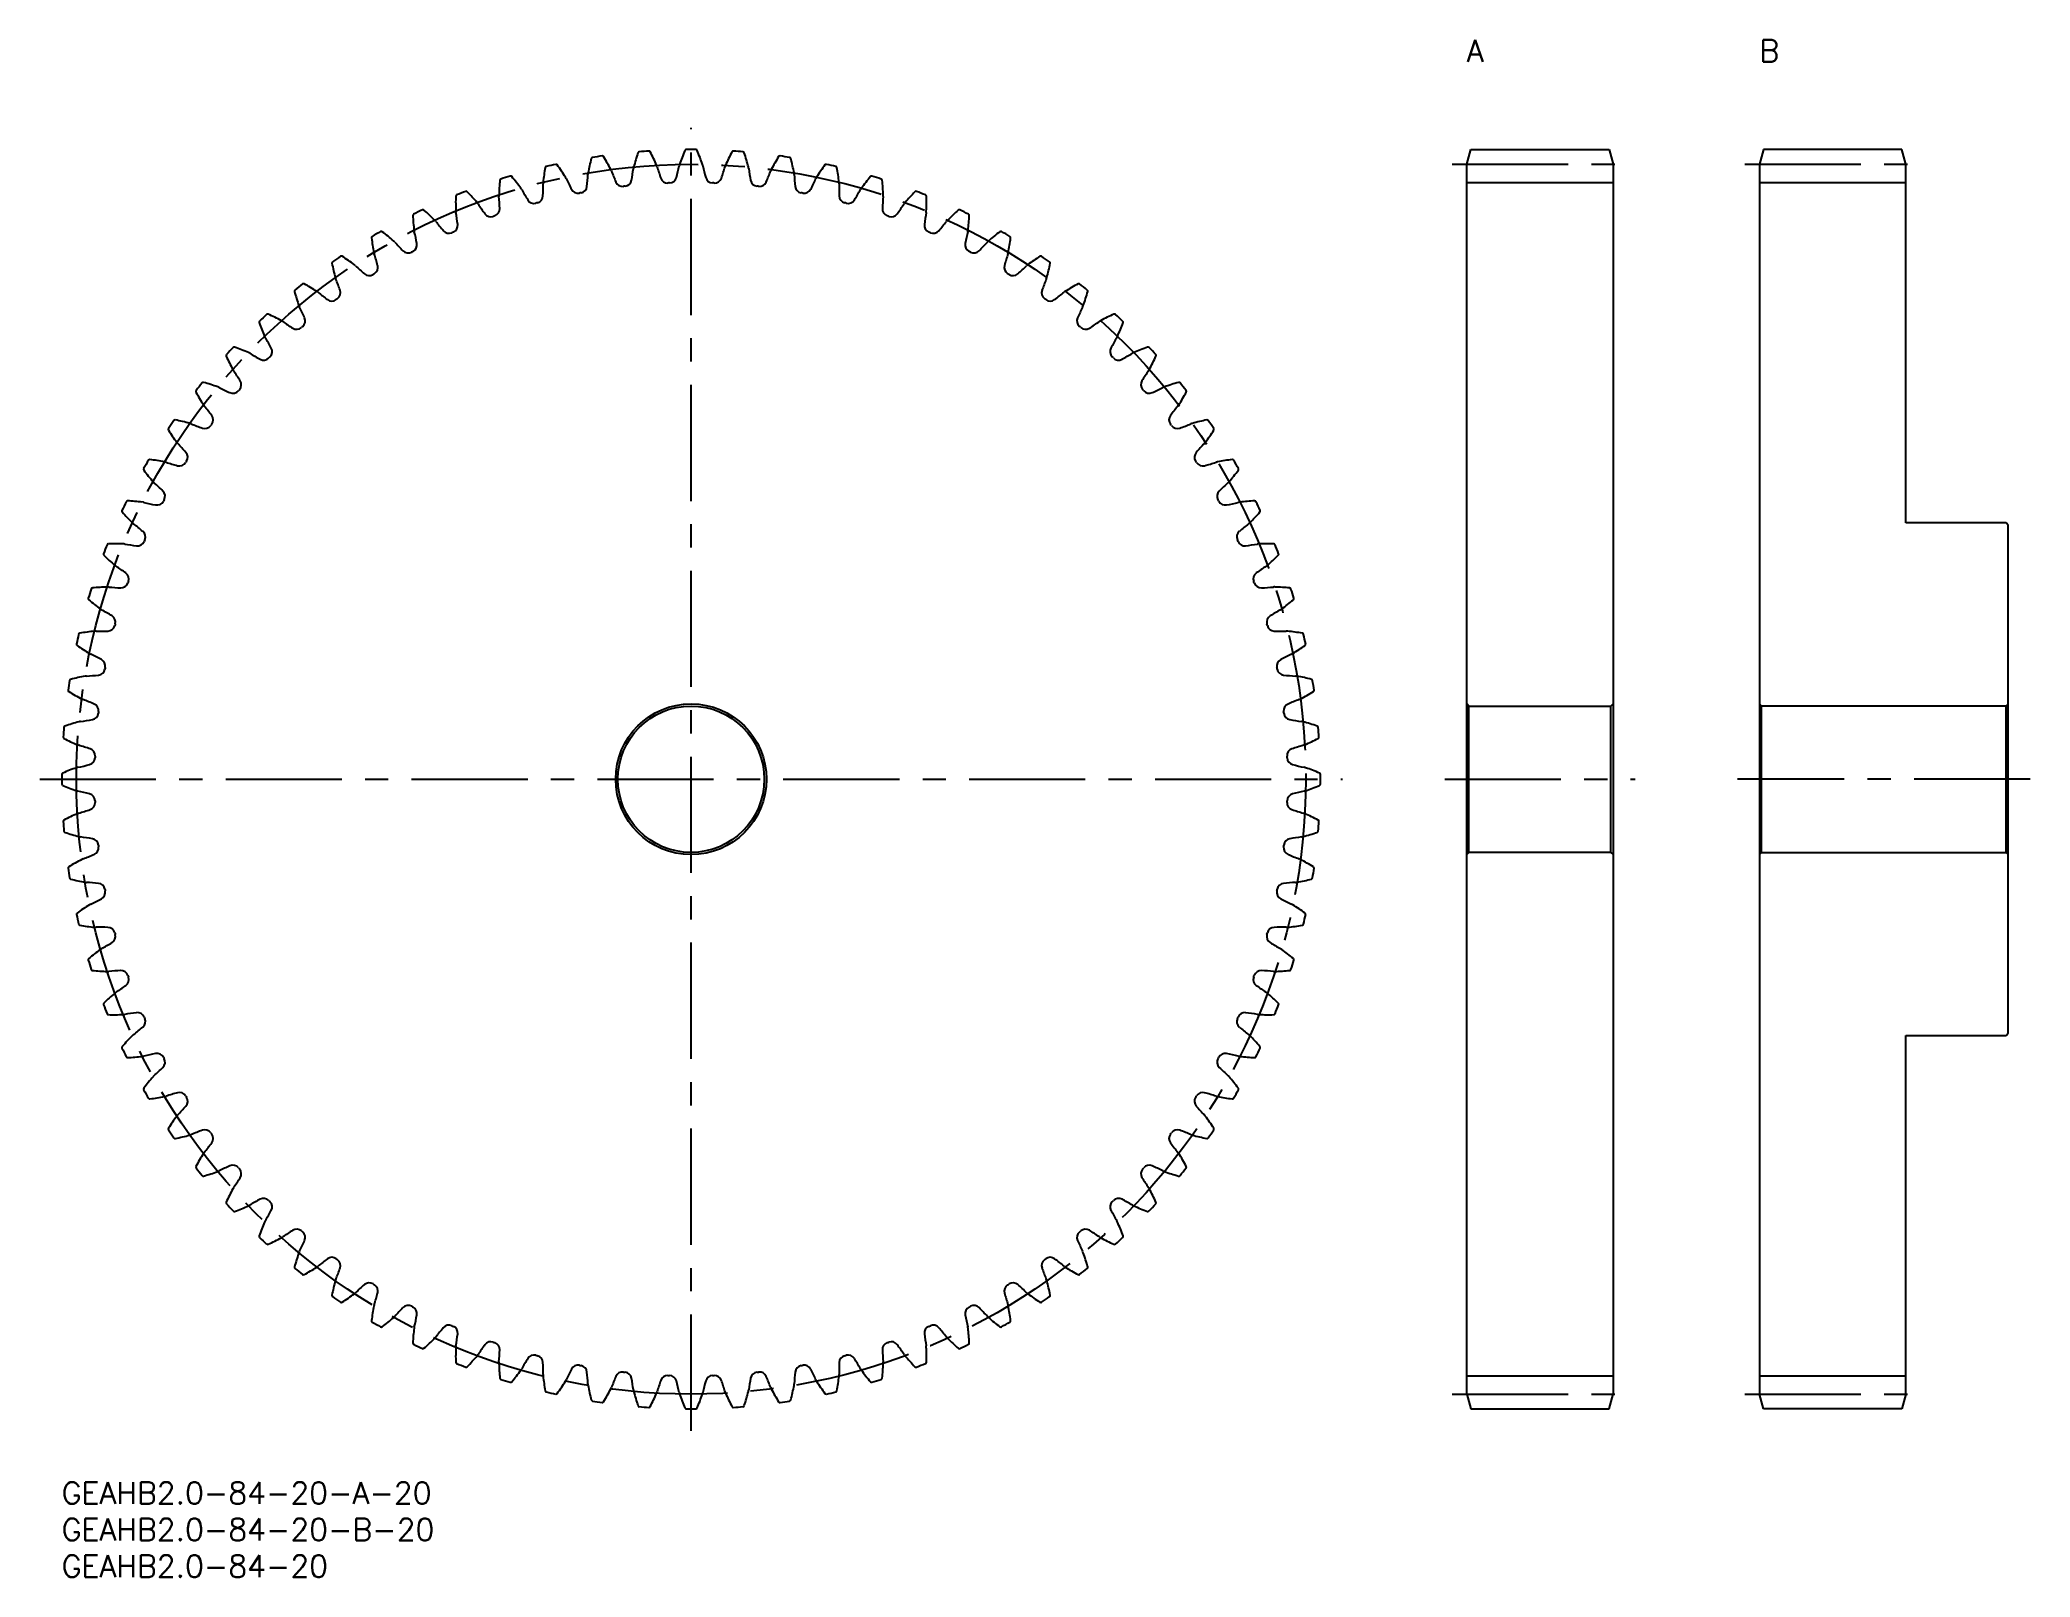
# Model space of a CAD drawing. Extents: x -3 to 269, y -13 to 197.
import ezdxf

# ---------------------------------------------------------------- set-up
doc = ezdxf.new("R2010")
doc.units = 0
doc.header["$LTSCALE"] = 0.5
doc.linetypes.add('CENTER', pattern=[50.8, 31.75, -6.35, 6.35, -6.35])
for name, color, linetype in [('MSM_CENTER', 1, 'CENTER'), ('MSM_CONTINUOUS', 7, 'CONTINUOUS'), ('MSM_PART_NUMBER', 7, 'CONTINUOUS')]:
    doc.layers.add(name, color=color, linetype=linetype)
doc.styles.get("Standard").update_dxf_attribs({"font": 'txt.shx', "height": 3, "bigfont": 'bigfont.shx'})

# ---------------------------------------------------------------- blocks, each defined once
blk = doc.blocks.new('*U2')
at = {"layer": 'MSM_PART_NUMBER'}
blk.add_text('GEAHB2.0-84-20-B-20', height=3, dxfattribs=at).set_placement((0, -8))
blk = doc.blocks.new('*U3')
at = {"layer": 'MSM_PART_NUMBER'}
blk.add_text('GEAHB2.0-84-20', height=3, dxfattribs=at).set_placement((0, -13))
blk = doc.blocks.new('*U4')
at = {"layer": 'MSM_PART_NUMBER'}
blk.add_text('GEAHB2.0-84-20-A-20', height=3, dxfattribs=at).set_placement((0, -3))
blk = doc.blocks.new('*U5')
at = {"layer": 'MSM_PART_NUMBER'}
blk.add_text('A', height=3, dxfattribs=at).set_placement((192, 194))
blk = doc.blocks.new('*U6')
at = {"layer": 'MSM_PART_NUMBER'}
blk.add_text('B', height=3, dxfattribs=at).set_placement((232, 194))

msp = doc.modelspace()

# ---------------------------------------------------------------- linework, layer by layer
at = {"layer": 'MSM_CENTER'}
for p, q in [((86, 7), (86, 185)), ((190, 180), (214, 180)), ((230, 180), (254, 180)), ((-3, 96), (175, 96)), ((189, 96), (215, 96)), ((269, 96), (229, 96)), ((190, 12), (214, 12)), ((230, 12), (254, 12))]:
    msp.add_line(p, q, dxfattribs=at)
msp.add_circle((86, 96), 84, dxfattribs=at)
at = {"layer": 'MSM_CONTINUOUS'}
for p, q in [((192, 180), (192.54, 182)), ((192, 12), (192, 180)), ((192.54, 182), (211.46, 182)), ((211.46, 182), (212, 180)), ((212, 180), (212, 12)), ((232.54, 182), (232, 180)), ((232, 180), (232, 12)), ((251.46, 182), (232.54, 182)), ((252, 180), (251.46, 182)), ((252, 131), (252, 180)), ((192, 177.5), (212, 177.5)), ((232, 177.5), (252, 177.5)), ((265.7, 131), (252, 131)), ((266, 130.7), (265.7, 131)), ((266, 61.3), (266, 130.7)), ((192.3, 106), (192, 106.3)), ((212, 106.3), (211.7, 106)), ((232, 106.3), (232.3, 106)), ((265.7, 106), (266, 106.3)), ((192.3, 86), (192.3, 106)), ((192.3, 106), (211.7, 106)), ((211.7, 86), (211.7, 106)), ((232.3, 86), (232.3, 106)), ((265.7, 106), (232.3, 106)), ((265.7, 86), (265.7, 106)), ((192, 85.7), (192.3, 86)), ((211.7, 86), (192.3, 86)), ((211.7, 86), (212, 85.7)), ((232.3, 86), (232, 85.7)), ((232.3, 86), (265.7, 86)), ((266, 85.7), (265.7, 86)), ((252, 12), (252, 61)), ((252, 61), (265.7, 61)), ((265.7, 61), (266, 61.3)), ((192, 14.5), (212, 14.5)), ((232, 14.5), (252, 14.5)), ((192, 12), (192.54, 10)), ((211.46, 10), (212, 12)), ((232.54, 10), (232, 12)), ((252, 12), (251.46, 10)), ((192.54, 10), (211.46, 10)), ((251.46, 10), (232.54, 10))]:
    msp.add_line(p, q, dxfattribs=at)
for radius in [10.3, 10]:
    msp.add_circle((86, 96), radius, dxfattribs=at)
for centre, radius, start, end in [((93.62, 174.57), 28, 169.7839, 173.9286), ((66.26, 179.5), 0.2, 103.2985, 169.7839), ((86, 96), 86, 102.4158, 103.2985), ((67.55, 179.79), 0.2, 35.9304, 102.4158), ((45.04, 163.48), 28, 31.7857, 35.9304), ((99.47, 173.78), 28, 165.4982, 169.6429), ((72.56, 180.74), 0.2, 99.0128, 165.4982), ((86, 96), 86, 98.13, 99.0128), ((73.87, 180.94), 0.2, 31.6448, 98.13), ((50.2, 166.35), 28, 27.5, 31.6447), ((79.76, 179.21), 1.66, 165.3571, 172.5012), ((105.25, 172.55), 28, 161.2125, 165.3571), ((78.93, 181.51), 0.2, 94.7271, 161.2124), ((86, 96), 86, 93.8443, 94.7271), ((80.25, 181.61), 0.2, 27.359, 93.8443), ((55.56, 168.83), 28, 23.2143, 27.359), ((79.76, 179.21), 1.66, 16.0702, 23.2143), ((113.64, 189.01), 33.6, 196.1354, 198.9244), ((51.49, 186.69), 33.6, 345.3613, 348.1503), ((86, 179.45), 1.66, 161.0714, 168.2155), ((110.92, 170.9), 28, 156.9267, 161.0714), ((85.34, 181.8), 0.2, 90.4414, 156.9267), ((86, 96), 86, 89.5586, 90.4414), ((86.66, 181.8), 0.2, 23.0733, 89.5586), ((61.08, 170.9), 28, 18.9286, 23.0733), ((86, 179.45), 1.66, 11.7845, 18.9286), ((120.51, 186.69), 33.6, 191.8497, 194.6387), ((58.36, 189.01), 33.6, 341.0756, 343.8646), ((92.24, 179.21), 1.66, 156.7857, 163.9298), ((116.44, 168.83), 28, 152.641, 156.7857), ((91.75, 181.61), 0.2, 86.1557, 152.641), ((86, 96), 86, 85.2729, 86.1557), ((93.07, 181.51), 0.2, 18.7875, 85.2729), ((66.75, 172.55), 28, 14.6429, 18.7875), ((92.24, 179.21), 1.66, 7.4988, 14.6429), ((121.8, 166.35), 28, 148.3553, 152.5), ((98.13, 180.94), 0.2, 81.87, 148.3553), ((86, 96), 86, 80.9872, 81.87), ((99.44, 180.74), 0.2, 14.5018, 80.9872), ((72.53, 173.78), 28, 10.3571, 14.5018), ((126.96, 163.48), 28, 144.0696, 148.2143), ((104.45, 179.79), 0.2, 77.5842, 144.0696), ((86, 96), 86, 76.7015, 77.5842), ((105.74, 179.5), 0.2, 10.2161, 76.7015), ((78.38, 174.57), 28, 6.0714, 10.2161), ((87.73, 174.92), 28, 174.0696, 178.2143), ((60.08, 177.79), 0.2, 107.5842, 174.0696), ((86, 96), 86, 106.7015, 107.5842), ((61.34, 178.18), 0.2, 40.2161, 106.7015), ((40.11, 160.23), 28, 36.0714, 40.2161), ((32.18, 176.73), 33.6, 358.2185, 1.0075), ((67.43, 177.35), 1.66, 173.9286, 181.0726), ((67.43, 177.35), 1.66, 24.6416, 31.7857), ((99.46, 192.09), 33.6, 204.7068, 207.4958), ((70.78, 177.08), 1, 280.6329, 353.9328), ((38.36, 180.53), 33.6, 353.9328, 356.7218), ((73.56, 178.51), 1.66, 169.6429, 176.7869), ((73.56, 178.51), 1.66, 20.3559, 27.5), ((106.61, 190.82), 33.6, 200.4211, 203.2101), ((76.65, 177.97), 1, 203.2101, 276.5098), ((86, 96), 81.5, 96.3472, 96.5099), ((76.88, 177.99), 1, 276.3472, 349.6471), ((44.81, 183.85), 33.6, 349.647, 352.4361), ((82.8, 178.44), 1, 198.9244, 272.2241), ((86, 96), 81.5, 92.0615, 92.2242), ((83.03, 178.45), 1, 272.0615, 345.3613), ((88.97, 178.45), 1, 194.6387, 267.9385), ((86, 96), 81.5, 87.7758, 87.9385), ((89.2, 178.44), 1, 267.7758, 341.0756), ((127.19, 183.85), 33.6, 187.5639, 190.353), ((95.12, 177.99), 1, 190.353, 263.6528), ((86, 96), 81.5, 83.4901, 83.6528), ((95.35, 177.97), 1, 263.4901, 336.7899), ((65.39, 190.82), 33.6, 336.7899, 339.5789), ((98.44, 178.51), 1.66, 152.5, 159.6441), ((98.44, 178.51), 1.66, 3.2131, 10.3571), ((133.64, 180.53), 33.6, 183.2782, 186.0672), ((101.22, 177.08), 1, 186.0672, 259.3671), ((72.54, 192.09), 33.6, 332.5042, 335.2932), ((104.57, 177.35), 1.66, 148.2143, 155.3584), ((104.57, 177.35), 1.66, 358.9274, 6.0714), ((139.82, 176.73), 33.6, 178.9925, 181.7815), ((131.89, 160.23), 28, 139.7839, 143.9286), ((110.66, 178.18), 0.2, 73.2985, 139.7839), ((86, 96), 86, 72.4158, 73.2985), ((111.92, 177.79), 0.2, 5.9304, 72.4158), ((84.27, 174.92), 28, 1.7857, 5.9304), ((81.83, 174.83), 28, 178.3553, 182.5), ((54.04, 175.63), 0.2, 111.87, 178.3553), ((86, 96), 86, 110.9872, 111.87), ((55.27, 176.11), 0.2, 44.5018, 110.9872), ((35.44, 156.62), 28, 40.3571, 44.5018), ((55.51, 173.68), 1.66, 33.2131, 40.3571), ((84.99, 193.02), 33.6, 213.2782, 216.0672), ((61.4, 175.74), 1.66, 178.2143, 185.3584), ((26.29, 172.48), 33.6, 2.5042, 5.2932), ((61.4, 175.74), 1.66, 28.9274, 36.0714), ((92.25, 192.83), 33.6, 208.9925, 211.7815), ((64.53, 175.66), 1, 211.7815, 285.0813), ((86, 96), 81.5, 104.9186, 105.0814), ((64.76, 175.72), 1, 284.9186, 358.2185), ((70.55, 177.04), 1, 207.4958, 280.7955), ((86, 96), 81.5, 100.6329, 100.7956), ((86, 96), 81.5, 79.2044, 79.3671), ((101.45, 177.04), 1, 259.2044, 332.5042), ((107.24, 175.72), 1, 181.7815, 255.0814), ((86, 96), 81.5, 74.9186, 75.0814), ((107.47, 175.66), 1, 254.9187, 328.2185), ((79.75, 192.83), 33.6, 328.2185, 331.0075), ((110.6, 175.74), 1.66, 143.9286, 151.0726), ((145.71, 172.48), 33.6, 174.7068, 177.4958), ((110.6, 175.74), 1.66, 354.6416, 1.7857), ((87.01, 193.02), 33.6, 323.9328, 326.7218), ((116.49, 173.68), 1.66, 139.6429, 146.7869), ((136.56, 156.62), 28, 135.4982, 139.6429), ((116.73, 176.11), 0.2, 69.0128, 135.4982), ((86, 96), 86, 68.13, 69.0128), ((117.96, 175.63), 0.2, 1.6447, 68.13), ((90.17, 174.83), 28, 357.5, 1.6447), ((48.18, 173.01), 0.2, 116.1557, 182.641), ((75.95, 174.3), 28, 182.641, 186.7857), ((86, 96), 86, 115.2729, 116.1557), ((49.37, 173.59), 0.2, 48.7875, 115.2729), ((31.05, 152.67), 28, 44.6429, 48.7875), ((49.79, 171.18), 1.66, 37.4988, 44.6429), ((77.75, 192.68), 33.6, 217.5639, 220.353), ((53.12, 171.66), 1, 293.4901, 6.7899), ((55.51, 173.68), 1.66, 182.5, 189.6441), ((20.74, 167.81), 33.6, 6.7899, 9.5789), ((58.64, 173.83), 1, 216.0672, 289.3671), ((86, 96), 81.5, 109.2044, 109.3671), ((58.86, 173.91), 1, 289.2043, 2.5042), ((113.14, 173.91), 1, 177.4958, 250.7956), ((86, 96), 81.5, 70.6329, 70.7956), ((113.36, 173.83), 1, 250.633, 323.9327), ((118.88, 171.66), 1, 173.2101, 246.5099), ((151.26, 167.81), 33.6, 170.4211, 173.2101), ((116.49, 173.68), 1.66, 350.3559, 357.5), ((94.25, 192.68), 33.6, 319.647, 322.4361), ((122.21, 171.18), 1.66, 135.3571, 142.5012), ((140.95, 152.67), 28, 131.2125, 135.3571), ((122.63, 173.59), 0.2, 64.7271, 131.2125), ((86, 96), 86, 63.8443, 64.7271), ((96.05, 174.3), 28, 353.2143, 357.359), ((123.82, 173.01), 0.2, 357.359, 63.8443), ((42.53, 169.97), 0.2, 120.4409, 186.9267), ((70.13, 173.32), 28, 186.9267, 191.0714), ((86, 96), 86, 119.5586, 120.4414), ((43.67, 170.63), 0.2, 53.0733, 119.5586), ((26.97, 148.41), 28, 48.9286, 53.0733), ((44.28, 168.27), 1.66, 41.7845, 48.9286), ((70.54, 191.79), 33.6, 221.8497, 224.6387), ((47.55, 168.99), 1, 297.7758, 11.0756), ((49.79, 171.18), 1.66, 186.7857, 193.9298), ((15.56, 162.73), 33.6, 11.0756, 13.8646), ((52.9, 171.57), 1, 220.353, 293.6528), ((86, 96), 81.5, 113.4901, 113.6528), ((86, 96), 81.5, 66.3472, 66.5099), ((119.1, 171.57), 1, 246.3472, 319.647), ((124.45, 168.99), 1, 168.9244, 242.2242), ((156.44, 162.73), 33.6, 166.1354, 168.9244), ((122.21, 171.18), 1.66, 346.0702, 353.2143), ((101.46, 191.79), 33.6, 315.3613, 318.1503), ((127.72, 168.27), 1.66, 131.0714, 138.2155), ((145.03, 148.41), 28, 126.9267, 131.0714), ((128.33, 170.63), 0.2, 60.4414, 126.9267), ((86, 96), 86, 59.5586, 60.4414), ((101.87, 173.32), 28, 348.9286, 353.0733), ((129.47, 169.97), 0.2, 353.0733, 59.5586), ((37.12, 166.52), 0.2, 124.7266, 191.2124), ((64.39, 171.92), 28, 191.2125, 195.3571), ((86, 96), 86, 123.8443, 124.7271), ((38.21, 167.26), 0.2, 57.359, 123.8443), ((23.22, 143.85), 28, 53.2143, 57.359), ((38.99, 164.95), 1.66, 46.0702, 53.2143), ((63.43, 190.37), 33.6, 226.1354, 228.9244), ((44.28, 168.27), 1.66, 191.0714, 198.2155), ((10.77, 157.28), 33.6, 15.3613, 18.1503), ((42.21, 165.92), 1, 302.0615, 15.3614), ((47.35, 168.88), 1, 224.6387, 297.9385), ((86, 96), 81.5, 117.7758, 117.9385), ((86, 96), 81.5, 62.0615, 62.2242), ((124.65, 168.88), 1, 242.0615, 315.3613), ((129.79, 165.92), 1, 164.6387, 237.9385), ((161.23, 157.28), 33.6, 161.8497, 164.6387), ((127.72, 168.27), 1.66, 341.7845, 348.9286), ((108.57, 190.37), 33.6, 311.0756, 313.8646), ((133.01, 164.95), 1.66, 126.7857, 133.9298), ((148.78, 143.85), 28, 122.641, 126.7857), ((133.79, 167.26), 0.2, 56.1557, 122.641), ((86, 96), 86, 55.2729, 56.1557), ((107.61, 171.92), 28, 344.6429, 348.7875), ((134.88, 166.52), 0.2, 348.7875, 55.2729), ((86, 96), 86, 128.13, 129.0128), ((33.02, 163.49), 0.2, 61.6447, 128.13), ((19.82, 139.03), 28, 57.5, 61.6447), ((38.99, 164.95), 1.66, 195.3571, 202.5012), ((6.4, 151.49), 33.6, 19.647, 22.4361), ((42.01, 165.79), 1, 228.9244, 302.2242), ((86, 96), 81.5, 122.0615, 122.2242), ((86, 96), 81.5, 57.7758, 57.9385), ((129.99, 165.79), 1, 237.7758, 311.0756), ((165.6, 151.49), 33.6, 157.5639, 160.353), ((133.01, 164.95), 1.66, 337.4988, 344.6429), ((152.18, 139.03), 28, 118.3553, 122.5), ((138.98, 163.49), 0.2, 51.87, 118.3553), ((86, 96), 86, 50.9872, 51.87), ((31.99, 162.67), 0.2, 129.0128, 195.4982), ((58.78, 170.1), 28, 195.4982, 199.6429), ((33.97, 161.24), 1.66, 199.6429, 206.7869), ((2.48, 145.38), 33.6, 23.9328, 26.7218), ((33.97, 161.24), 1.66, 50.3559, 57.5), ((56.44, 188.42), 33.6, 230.4211, 233.2101), ((36.92, 162.31), 1, 233.2101, 306.5099), ((86, 96), 81.5, 126.3472, 126.5099), ((37.1, 162.45), 1, 306.3472, 19.647), ((134.9, 162.45), 1, 160.353, 233.6528), ((86, 96), 81.5, 53.4901, 53.6528), ((135.08, 162.31), 1, 233.4901, 306.7899), ((115.56, 188.42), 33.6, 306.7899, 309.5789), ((138.03, 161.24), 1.66, 122.5, 129.6441), ((169.52, 145.38), 33.6, 153.2782, 156.0672), ((138.03, 161.24), 1.66, 333.2131, 340.3571), ((113.22, 170.1), 28, 340.3571, 344.5018), ((140.01, 162.67), 0.2, 344.5018, 50.9872), ((27.16, 158.44), 0.2, 133.2981, 199.7839), ((53.32, 167.85), 28, 199.7839, 203.9286), ((86, 96), 86, 132.4158, 133.2985), ((28.13, 159.34), 0.2, 65.9304, 132.4158), ((16.79, 133.96), 28, 61.7857, 65.9304), ((29.24, 157.17), 1.66, 54.6416, 61.7857), ((49.62, 185.95), 33.6, 234.7068, 237.4958), ((86, 96), 81.5, 130.6329, 130.7956), ((32.28, 158.61), 1, 310.6329, 23.9328), ((139.72, 158.61), 1, 156.0672, 229.3671), ((86, 96), 81.5, 49.2044, 49.3671), ((122.38, 185.95), 33.6, 302.5042, 305.2932), ((142.76, 157.17), 1.66, 118.2143, 125.3584), ((155.21, 133.96), 28, 114.0696, 118.2143), ((143.87, 159.34), 0.2, 47.5842, 114.0696), ((86, 96), 86, 46.7015, 47.5842), ((118.68, 167.85), 28, 336.0714, 340.2161), ((144.84, 158.44), 0.2, 340.2161, 46.7015), ((23.56, 154.84), 0.2, 70.2161, 136.7015), ((29.24, 157.17), 1.66, 203.9286, 211.0726), ((-0.98, 139), 33.6, 28.2185, 31.0075), ((32.1, 158.46), 1, 237.4958, 310.7956), ((139.9, 158.46), 1, 229.2044, 302.5041), ((172.98, 139), 33.6, 148.9925, 151.7815), ((142.76, 157.17), 1.66, 328.9274, 336.0714), ((148.44, 154.84), 0.2, 43.2985, 109.7839), ((22.66, 153.87), 0.2, 137.5838, 204.0696), ((48.04, 165.21), 28, 204.0696, 208.2143), ((86, 96), 86, 136.7015, 137.5842), ((14.15, 128.68), 28, 66.0714, 70.2161), ((24.83, 152.76), 1.66, 58.9274, 66.0714), ((43, 182.98), 33.6, 238.9925, 241.7815), ((27.58, 154.25), 1, 241.7815, 315.0814), ((86, 96), 81.5, 134.9186, 135.0814), ((27.75, 154.42), 1, 314.9187, 28.2185), ((144.25, 154.42), 1, 151.7815, 225.0814), ((86, 96), 81.5, 44.9186, 45.0814), ((144.42, 154.25), 1, 224.9187, 298.2184), ((129, 182.98), 33.6, 298.2185, 301.0075), ((147.17, 152.76), 1.66, 113.9286, 121.0726), ((157.85, 128.68), 28, 109.7839, 113.9286), ((86, 96), 86, 42.4158, 43.2985), ((123.96, 165.21), 28, 331.7857, 335.9304), ((149.34, 153.87), 0.2, 335.9304, 42.4158), ((86, 96), 86, 140.9872, 141.87), ((19.33, 150.01), 0.2, 74.5018, 140.9872), ((11.9, 123.22), 28, 70.3571, 74.5018), ((24.83, 152.76), 1.66, 208.2143, 215.3584), ((-3.95, 132.38), 33.6, 32.5042, 35.2932), ((23.54, 149.9), 1, 319.2044, 32.5042), ((148.46, 149.9), 1, 147.4958, 220.7956), ((175.95, 132.38), 33.6, 144.7068, 147.4958), ((147.17, 152.76), 1.66, 324.6416, 331.7857), ((160.1, 123.22), 28, 105.4982, 109.6429), ((152.67, 150.01), 0.2, 39.0128, 105.4982), ((86, 96), 86, 38.13, 39.0128), ((18.51, 148.98), 0.2, 141.8695, 208.3553), ((42.97, 162.18), 28, 208.3553, 212.5), ((20.76, 148.03), 1.66, 212.5, 219.6441), ((-6.42, 125.56), 33.6, 36.7899, 39.5789), ((20.76, 148.03), 1.66, 63.2131, 70.3571), ((36.62, 179.52), 33.6, 243.2782, 246.0672), ((23.39, 149.72), 1, 246.0672, 319.3671), ((86, 96), 81.5, 139.2044, 139.3671), ((86, 96), 81.5, 40.6329, 40.7956), ((148.61, 149.72), 1, 220.633, 293.9327), ((135.38, 179.52), 33.6, 293.9328, 296.7218), ((151.24, 148.03), 1.66, 109.6429, 116.7869), ((178.42, 125.56), 33.6, 140.4211, 143.2101), ((151.24, 148.03), 1.66, 320.3559, 327.5), ((129.03, 162.18), 28, 327.5, 331.6447), ((153.49, 148.98), 0.2, 331.6447, 38.13), ((86, 96), 86, 145.2729, 146.1557), ((15.48, 144.88), 0.2, 78.7875, 145.2729), ((10.08, 117.61), 28, 74.6429, 78.7875), ((17.05, 143.01), 1.66, 67.4988, 74.6429), ((30.51, 175.6), 33.6, 247.5639, 250.353), ((19.55, 144.9), 1, 250.353, 323.6528), ((86, 96), 81.5, 143.4901, 143.6528), ((19.69, 145.08), 1, 323.4901, 36.7899), ((152.31, 145.08), 1, 143.2101, 216.5099), ((86, 96), 81.5, 36.3472, 36.5099), ((152.45, 144.9), 1, 216.3472, 289.647), ((141.49, 175.6), 33.6, 289.647, 292.4361), ((154.95, 143.01), 1.66, 105.3571, 112.5012), ((161.92, 117.61), 28, 101.2125, 105.3571), ((156.52, 144.88), 0.2, 34.7271, 101.2125), ((86, 96), 86, 33.8443, 34.7271), ((14.74, 143.79), 0.2, 146.1552, 212.641), ((38.15, 158.78), 28, 212.641, 216.7857), ((17.05, 143.01), 1.66, 216.7857, 223.9298), ((-8.37, 118.57), 33.6, 41.0756, 43.8646), ((180.37, 118.57), 33.6, 136.1354, 138.9244), ((154.95, 143.01), 1.66, 316.0702, 323.2143), ((133.85, 158.78), 28, 323.2143, 327.359), ((157.26, 143.79), 0.2, 327.359, 33.8443), ((86, 96), 86, 149.5586, 150.4414), ((12.03, 139.47), 0.2, 83.0733, 149.5586), ((8.68, 111.87), 28, 78.9286, 83.0733), ((13.73, 137.72), 1.66, 71.7845, 78.9286), ((24.72, 171.23), 33.6, 251.8497, 254.6387), ((16.08, 139.79), 1, 254.6387, 327.9385), ((86, 96), 81.5, 147.7758, 147.9385), ((16.21, 139.99), 1, 327.7758, 41.0757), ((155.79, 139.99), 1, 138.9244, 212.2242), ((86, 96), 81.5, 32.0615, 32.2242), ((155.92, 139.79), 1, 212.0615, 285.3613), ((147.28, 171.23), 33.6, 285.3613, 288.1503), ((158.27, 137.72), 1.66, 101.0714, 108.2155), ((163.32, 111.87), 28, 96.9267, 101.0714), ((159.97, 139.47), 0.2, 30.4414, 96.9267), ((86, 96), 86, 29.5586, 30.4414), ((11.37, 138.33), 0.2, 150.4409, 216.9267), ((33.59, 155.03), 28, 216.9267, 221.0714), ((13.73, 137.72), 1.66, 221.0714, 228.2155), ((-9.79, 111.46), 33.6, 45.3613, 48.1503), ((181.79, 111.46), 33.6, 131.8497, 134.6387), ((158.27, 137.72), 1.66, 311.7845, 318.9286), ((138.41, 155.03), 28, 318.9286, 323.0733), ((160.63, 138.33), 0.2, 323.0733, 29.5586), ((86, 96), 86, 153.8443, 154.7271), ((8.99, 133.82), 0.2, 87.359, 153.8443), ((7.7, 106.05), 28, 83.2143, 87.359), ((10.82, 132.21), 1.66, 76.0702, 83.2143), ((19.27, 166.44), 33.6, 256.1354, 258.9244), ((13.01, 134.45), 1, 258.9244, 332.2242), ((13.12, 134.65), 1, 332.0615, 45.3613), ((86, 96), 81.5, 152.0615, 152.2242), ((158.88, 134.65), 1, 134.6387, 207.9385), ((86, 96), 81.5, 27.7758, 27.9385), ((158.99, 134.45), 1, 207.7758, 281.0756), ((152.73, 166.44), 33.6, 281.0756, 283.8646), ((161.18, 132.21), 1.66, 96.7857, 103.9298), ((164.3, 106.05), 28, 92.641, 96.7857), ((163.01, 133.82), 0.2, 26.1557, 92.641), ((86, 96), 86, 25.2729, 26.1557), ((8.41, 132.63), 0.2, 154.7266, 221.2125), ((29.33, 150.95), 28, 221.2125, 225.3571), ((10.82, 132.21), 1.66, 225.3571, 232.5012), ((-10.68, 104.25), 33.6, 49.647, 52.4361), ((182.68, 104.25), 33.6, 127.5639, 130.353), ((161.18, 132.21), 1.66, 307.4988, 314.6429), ((142.67, 150.95), 28, 314.6429, 318.7875), ((163.59, 132.63), 0.2, 318.7875, 25.2729), ((86, 96), 86, 158.13, 159.0128), ((6.37, 127.96), 0.2, 91.6447, 158.13), ((7.17, 100.17), 28, 87.5, 91.6447), ((8.32, 126.49), 1.66, 80.3559, 87.5), ((14.19, 161.26), 33.6, 260.4211, 263.2101), ((10.34, 128.88), 1, 263.2101, 336.5099), ((10.43, 129.1), 1, 336.3472, 49.647), ((86, 96), 81.5, 156.3472, 156.5099), ((161.57, 129.1), 1, 130.353, 203.6528), ((86, 96), 81.5, 23.4901, 23.6528), ((161.66, 128.88), 1, 203.4901, 276.7899), ((157.81, 161.26), 33.6, 276.7899, 279.5789), ((163.68, 126.49), 1.66, 92.5, 99.6441), ((164.83, 100.17), 28, 88.3553, 92.5), ((165.63, 127.96), 0.2, 21.8695, 88.3553), ((86, 96), 86, 20.9872, 21.87), ((5.89, 126.73), 0.2, 159.0123, 225.4982), ((25.38, 146.56), 28, 225.4982, 229.6429), ((8.32, 126.49), 1.66, 229.6429, 236.7869), ((163.68, 126.49), 1.66, 303.2131, 310.3571), ((146.62, 146.56), 28, 310.3571, 314.5018), ((166.11, 126.73), 0.2, 314.5018, 20.9872), ((-11.02, 97.01), 33.6, 53.9328, 56.7218), ((8.09, 123.14), 1, 267.4958, 340.7956), ((8.17, 123.36), 1, 340.633, 53.9328), ((86, 96), 81.5, 160.6329, 160.7956), ((163.83, 123.36), 1, 126.0672, 199.3671), ((86, 96), 81.5, 19.2044, 19.3671), ((163.91, 123.14), 1, 199.2044, 272.5041), ((183.02, 97.01), 33.6, 123.2782, 126.0672), ((3.82, 120.66), 0.2, 163.2981, 229.7839), ((86, 96), 86, 162.4158, 163.2985), ((21.77, 141.89), 28, 229.7839, 233.9286), ((4.21, 121.92), 0.2, 95.9304, 162.4158), ((7.08, 94.27), 28, 91.7857, 95.9304), ((6.26, 120.6), 1.66, 84.6416, 91.7857), ((9.52, 155.71), 33.6, 264.7068, 267.4958), ((162.48, 155.71), 33.6, 272.5042, 275.2932), ((165.74, 120.6), 1.66, 88.2143, 95.3584), ((164.92, 94.27), 28, 84.0696, 88.2143), ((150.23, 141.89), 28, 306.0714, 310.2161), ((167.79, 121.92), 0.2, 17.5842, 84.0696), ((86, 96), 86, 16.7015, 17.5842), ((168.18, 120.66), 0.2, 310.2161, 16.7015), ((6.26, 120.6), 1.66, 233.9286, 241.0726), ((-10.83, 89.75), 33.6, 58.2185, 61.0075), ((6.28, 117.24), 1, 271.7815, 345.0814), ((6.34, 117.47), 1, 344.9187, 58.2185), ((86, 96), 81.5, 164.9186, 165.0814), ((165.66, 117.47), 1, 121.7815, 195.0814), ((86, 96), 81.5, 14.9186, 15.0814), ((165.72, 117.24), 1, 194.9187, 268.2184), ((182.83, 89.75), 33.6, 118.9925, 121.7815), ((165.74, 120.6), 1.66, 298.9274, 306.0714), ((86, 96), 86, 166.7015, 167.5842), ((2.21, 114.45), 0.2, 167.5838, 234.0696), ((18.52, 136.96), 28, 234.0696, 238.2143), ((2.5, 115.74), 0.2, 100.2161, 166.7015), ((7.43, 88.38), 28, 96.0714, 100.2161), ((4.65, 114.57), 1.66, 88.9274, 96.0714), ((5.27, 149.82), 33.6, 268.9925, 271.7815), ((166.73, 149.82), 33.6, 268.2185, 271.0075), ((167.35, 114.57), 1.66, 83.9286, 91.0726), ((164.57, 88.38), 28, 79.7839, 83.9286), ((153.48, 136.96), 28, 301.7857, 305.9304), ((169.5, 115.74), 0.2, 13.2981, 79.7839), ((86, 96), 86, 12.4158, 13.2985), ((169.79, 114.45), 0.2, 305.9304, 12.4158), ((4.65, 114.57), 1.66, 238.2143, 245.3584), ((-10.09, 82.54), 33.6, 62.5042, 65.2932), ((4.96, 111.45), 1, 349.2043, 62.5042), ((167.04, 111.45), 1, 117.4958, 190.7956), ((182.09, 82.54), 33.6, 114.7068, 117.4958), ((167.35, 114.57), 1.66, 294.6416, 301.7857), ((86, 96), 86, 170.9872, 171.87), ((1.26, 109.44), 0.2, 104.5018, 170.9872), ((8.22, 82.53), 28, 100.3571, 104.5018), ((3.49, 108.44), 1.66, 93.2131, 100.3571), ((1.47, 143.64), 33.6, 273.2782, 276.0672), ((4.92, 111.22), 1, 276.0673, 349.3671), ((86, 96), 81.5, 169.2044, 169.3671), ((86, 96), 81.5, 10.6329, 10.7956), ((167.08, 111.22), 1, 190.633, 263.9328), ((170.53, 143.64), 33.6, 263.9328, 266.7218), ((168.51, 108.44), 1.66, 79.6429, 86.7869), ((163.78, 82.53), 28, 75.4982, 79.6429), ((170.74, 109.44), 0.2, 9.0128, 75.4982), ((86, 96), 86, 8.13, 9.0128), ((1.06, 108.13), 0.2, 171.8695, 238.3553), ((15.65, 131.8), 28, 238.3553, 242.5), ((3.49, 108.44), 1.66, 242.5, 249.6441), ((-8.82, 75.39), 33.6, 66.7899, 69.5789), ((4.03, 105.35), 1, 353.4901, 66.7899), ((167.97, 105.35), 1, 113.2101, 186.5099), ((180.82, 75.39), 33.6, 110.4211, 113.2101), ((168.51, 108.44), 1.66, 290.3559, 297.5), ((156.35, 131.8), 28, 297.5, 301.6447), ((170.94, 108.13), 0.2, 301.6447, 8.13), ((9.45, 76.75), 28, 104.6429, 108.7875), ((2.79, 102.24), 1.66, 97.4988, 104.6429), ((-1.85, 137.19), 33.6, 277.5639, 280.353), ((4.01, 105.12), 1, 280.3529, 353.6528), ((86, 96), 81.5, 173.4901, 173.6528), ((86, 96), 81.5, 6.3472, 6.5099), ((167.99, 105.12), 1, 186.3472, 259.647), ((173.85, 137.19), 33.6, 259.647, 262.4361), ((169.21, 102.24), 1.66, 75.3571, 82.5012), ((162.55, 76.75), 28, 71.2125, 75.3571), ((86, 96), 86, 175.2729, 176.1557), ((0.39, 101.75), 0.2, 176.1552, 242.641), ((0.49, 103.07), 0.2, 108.7875, 175.2729), ((13.17, 126.44), 28, 242.641, 246.7857), ((2.79, 102.24), 1.66, 246.7857, 253.9298), ((-7.01, 68.36), 33.6, 71.0756, 73.8646), ((179.01, 68.36), 33.6, 106.1354, 108.9244), ((169.21, 102.24), 1.66, 286.0702, 293.2143), ((158.83, 126.44), 28, 293.2143, 297.359), ((171.51, 103.07), 0.2, 4.7271, 71.2125), ((171.61, 101.75), 0.2, 297.359, 3.8443), ((86, 96), 86, 3.8443, 4.7271), ((-4.69, 130.51), 33.6, 281.8497, 284.6387), ((3.55, 98.97), 1, 284.6387, 357.9385), ((3.56, 99.2), 1, 357.7758, 71.0757), ((86, 96), 81.5, 177.7758, 177.9385), ((168.44, 99.2), 1, 108.9244, 182.2242), ((86, 96), 81.5, 2.0615, 2.2242), ((168.45, 98.97), 1, 182.0615, 255.3613), ((176.69, 130.51), 33.6, 255.3613, 258.1503), ((0.2, 96.66), 0.2, 113.0733, 179.5586), ((86, 96), 86, 179.5586, 180.4414), ((0.2, 95.34), 0.2, 180.4414, 246.9267), ((11.1, 71.08), 28, 108.9286, 113.0733), ((2.55, 96), 1.66, 101.7845, 108.9286), ((169.45, 96), 1.66, 71.0714, 78.2155), ((160.9, 71.08), 28, 66.9267, 71.0714), ((171.8, 96.66), 0.2, 0.4414, 66.9267), ((171.8, 95.34), 0.2, 293.0733, 359.5586), ((86, 96), 86, 359.5586, 0.4414), ((11.1, 120.92), 28, 246.9267, 251.0714), ((2.55, 96), 1.66, 251.0714, 258.2155), ((-4.69, 61.49), 33.6, 75.3613, 78.1503), ((3.55, 93.03), 1, 2.0615, 75.3613), ((3.56, 92.8), 1, 288.9244, 2.2242), ((86, 96), 81.5, 182.0615, 182.2242), ((86, 96), 81.5, 357.7758, 357.9385), ((168.44, 92.8), 1, 177.7758, 251.0756), ((168.45, 93.03), 1, 104.6387, 177.9385), ((176.69, 61.49), 33.6, 101.8497, 104.6387), ((169.45, 96), 1.66, 281.7845, 288.9286), ((160.9, 120.92), 28, 288.9286, 293.0733), ((0.39, 90.25), 0.2, 117.359, 183.8443), ((86, 96), 86, 183.8443, 184.7271), ((13.17, 65.56), 28, 113.2143, 117.359), ((2.79, 89.76), 1.66, 106.0702, 113.2143), ((-7.01, 123.64), 33.6, 286.1354, 288.9244), ((179.01, 123.64), 33.6, 251.0756, 253.8646), ((169.21, 89.76), 1.66, 66.7857, 73.9298), ((158.83, 65.56), 28, 62.641, 66.7857), ((171.61, 90.25), 0.2, 356.1552, 62.641), ((86, 96), 86, 355.2729, 356.1557), ((0.49, 88.93), 0.2, 184.7271, 251.2125), ((9.45, 115.25), 28, 251.2125, 255.3571), ((2.79, 89.76), 1.66, 255.3571, 262.5012), ((-1.85, 54.81), 33.6, 79.647, 82.4361), ((4.01, 86.88), 1, 6.3472, 79.6471), ((167.99, 86.88), 1, 100.353, 173.6528), ((173.85, 54.81), 33.6, 97.5639, 100.353), ((169.21, 89.76), 1.66, 277.4988, 284.6429), ((162.55, 115.25), 28, 284.6429, 288.7875), ((171.51, 88.93), 0.2, 288.7875, 355.2729), ((15.65, 60.2), 28, 117.5, 121.6447), ((3.49, 83.56), 1.66, 110.3559, 117.5), ((-8.82, 116.61), 33.6, 290.4211, 293.2101), ((4.03, 86.65), 1, 293.2101, 6.5099), ((86, 96), 81.5, 186.3472, 186.5099), ((86, 96), 81.5, 353.4901, 353.6528), ((167.97, 86.65), 1, 173.4901, 246.7899), ((180.82, 116.61), 33.6, 246.7899, 249.5789), ((168.51, 83.56), 1.66, 62.5, 69.6441), ((156.35, 60.2), 28, 58.3553, 62.5), ((1.06, 83.87), 0.2, 121.6447, 188.13), ((86, 96), 86, 188.13, 189.0128), ((1.26, 82.56), 0.2, 189.0128, 255.4982), ((8.22, 109.47), 28, 255.4982, 259.6429), ((3.49, 83.56), 1.66, 259.6429, 266.7869), ((1.47, 48.36), 33.6, 83.9328, 86.7218), ((4.92, 80.78), 1, 10.633, 83.9328), ((167.08, 80.78), 1, 96.0672, 169.3671), ((170.53, 48.36), 33.6, 93.2782, 96.0672), ((168.51, 83.56), 1.66, 273.2131, 280.3571), ((163.78, 109.47), 28, 280.3571, 284.5018), ((170.74, 82.56), 0.2, 284.5018, 350.9872), ((86, 96), 86, 350.9872, 351.87), ((170.94, 83.87), 0.2, 351.8695, 58.3553), ((4.65, 77.43), 1.66, 114.6416, 121.7857), ((-10.09, 109.46), 33.6, 294.7068, 297.4958), ((4.96, 80.55), 1, 297.4958, 10.7956), ((86, 96), 81.5, 190.6329, 190.7956), ((167.04, 80.55), 1, 169.2044, 242.5042), ((86, 96), 81.5, 349.2044, 349.3671), ((182.09, 109.46), 33.6, 242.5042, 245.2932), ((167.35, 77.43), 1.66, 58.2143, 65.3584), ((2.21, 77.55), 0.2, 125.9304, 192.4158), ((86, 96), 86, 192.4158, 193.2985), ((18.52, 55.04), 28, 121.7857, 125.9304), ((2.5, 76.26), 0.2, 193.2981, 259.7839), ((153.48, 55.04), 28, 54.0696, 58.2143), ((169.5, 76.26), 0.2, 280.2161, 346.7015), ((86, 96), 86, 346.7015, 347.5842), ((169.79, 77.55), 0.2, 347.5838, 54.0696), ((7.43, 103.62), 28, 259.7839, 263.9286), ((4.65, 77.43), 1.66, 263.9286, 271.0726), ((5.27, 42.18), 33.6, 88.2185, 91.0075), ((-10.83, 102.25), 33.6, 298.9925, 301.7815), ((6.28, 74.76), 1, 14.9186, 88.2185), ((6.34, 74.53), 1, 301.7815, 15.0814), ((86, 96), 81.5, 194.9186, 195.0814), ((165.66, 74.53), 1, 164.9187, 238.2184), ((86, 96), 81.5, 344.9186, 345.0814), ((165.72, 74.76), 1, 91.7815, 165.0814), ((182.83, 102.25), 33.6, 238.2185, 241.0075), ((166.73, 42.18), 33.6, 88.9925, 91.7815), ((167.35, 77.43), 1.66, 268.9274, 276.0714), ((164.57, 103.62), 28, 276.0714, 280.2161), ((3.82, 71.34), 0.2, 130.2161, 196.7015), ((86, 96), 86, 196.7015, 197.5842), ((21.77, 50.11), 28, 126.0714, 130.2161), ((6.26, 71.4), 1.66, 118.9274, 126.0714), ((165.74, 71.4), 1.66, 53.9286, 61.0726), ((150.23, 50.11), 28, 49.7839, 53.9286), ((86, 96), 86, 342.4158, 343.2985), ((168.18, 71.34), 0.2, 343.2985, 49.7839), ((4.21, 70.08), 0.2, 197.5838, 264.0696), ((7.08, 97.73), 28, 264.0696, 268.2143), ((6.26, 71.4), 1.66, 268.2143, 275.3584), ((9.52, 36.29), 33.6, 92.5042, 95.2932), ((8.09, 68.86), 1, 19.2043, 92.5042), ((8.17, 68.64), 1, 306.0673, 19.3671), ((86, 96), 81.5, 199.2044, 199.3671), ((163.83, 68.64), 1, 160.633, 233.9327), ((86, 96), 81.5, 340.6329, 340.7956), ((163.91, 68.86), 1, 87.4958, 160.7956), ((162.48, 36.29), 33.6, 84.7068, 87.4958), ((165.74, 71.4), 1.66, 264.6416, 271.7857), ((164.92, 97.73), 28, 271.7857, 275.9304), ((167.79, 70.08), 0.2, 275.9304, 342.4158), ((5.89, 65.27), 0.2, 134.5018, 200.9872), ((25.38, 45.44), 28, 130.3571, 134.5018), ((8.32, 65.51), 1.66, 123.2131, 130.3571), ((-11.02, 94.99), 33.6, 303.2782, 306.0672), ((183.02, 94.99), 33.6, 233.9328, 236.7218), ((163.68, 65.51), 1.66, 49.6429, 56.7869), ((146.62, 45.44), 28, 45.4982, 49.6429), ((166.11, 65.27), 0.2, 339.0128, 45.4982), ((86, 96), 86, 200.9872, 201.87), ((6.37, 64.04), 0.2, 201.8695, 268.3553), ((7.17, 91.83), 28, 268.3553, 272.5), ((8.32, 65.51), 1.66, 272.5, 279.6441), ((14.19, 30.74), 33.6, 96.7899, 99.5789), ((10.34, 63.12), 1, 23.4901, 96.7899), ((10.43, 62.9), 1, 310.3529, 23.6528), ((86, 96), 81.5, 203.4901, 203.6528), ((161.57, 62.9), 1, 156.3472, 229.647), ((86, 96), 81.5, 336.3472, 336.5099), ((161.66, 63.12), 1, 83.2101, 156.5099), ((157.81, 30.74), 33.6, 80.4211, 83.2101), ((163.68, 65.51), 1.66, 260.3559, 267.5), ((164.83, 91.83), 28, 267.5, 271.6447), ((165.63, 64.04), 0.2, 271.6447, 338.13), ((86, 96), 86, 338.13, 339.0128), ((29.33, 41.05), 28, 134.6429, 138.7875), ((10.82, 59.79), 1.66, 127.4988, 134.6429), ((-10.68, 87.75), 33.6, 307.5639, 310.353), ((182.68, 87.75), 33.6, 229.647, 232.4361), ((161.18, 59.79), 1.66, 45.3571, 52.5012), ((142.67, 41.05), 28, 41.2125, 45.3571), ((8.41, 59.37), 0.2, 138.7875, 205.2729), ((86, 96), 86, 205.2729, 206.1557), ((8.99, 58.18), 0.2, 206.1552, 272.641), ((7.7, 85.95), 28, 272.641, 276.7857), ((10.82, 59.79), 1.66, 276.7857, 283.9298), ((19.27, 25.56), 33.6, 101.0756, 103.8646), ((13.01, 57.55), 1, 27.7758, 101.0757), ((13.12, 57.35), 1, 314.6387, 27.9385), ((86, 96), 81.5, 207.7758, 207.9385), ((158.88, 57.35), 1, 152.0615, 225.3613), ((86, 96), 81.5, 332.0615, 332.2242), ((158.99, 57.55), 1, 78.9244, 152.2242), ((152.73, 25.56), 33.6, 76.1354, 78.9244), ((161.18, 59.79), 1.66, 256.0702, 263.2143), ((164.3, 85.95), 28, 263.2143, 267.359), ((163.01, 58.18), 0.2, 267.359, 333.8443), ((86, 96), 86, 333.8443, 334.7271), ((163.59, 59.37), 0.2, 334.7271, 41.2125), ((33.59, 36.97), 28, 138.9286, 143.0733), ((13.73, 54.28), 1.66, 131.7845, 138.9286), ((-9.79, 80.54), 33.6, 311.8497, 314.6387), ((181.79, 80.54), 33.6, 225.3613, 228.1503), ((158.27, 54.28), 1.66, 41.0714, 48.2155), ((138.41, 36.97), 28, 36.9267, 41.0714), ((11.37, 53.67), 0.2, 143.0733, 209.5586), ((86, 96), 86, 209.5586, 210.4414), ((12.03, 52.53), 0.2, 210.4414, 276.9267), ((8.68, 80.13), 28, 276.9267, 281.0714), ((13.73, 54.28), 1.66, 281.0714, 288.2155), ((24.72, 20.77), 33.6, 105.3613, 108.1503), ((16.08, 52.21), 1, 32.0615, 105.3614), ((86, 96), 81.5, 212.0615, 212.2242), ((16.21, 52.01), 1, 318.9244, 32.2242), ((155.79, 52.01), 1, 147.7758, 221.0756), ((86, 96), 81.5, 327.7758, 327.9385), ((155.92, 52.21), 1, 74.6387, 147.9385), ((147.28, 20.77), 33.6, 71.8497, 74.6387), ((158.27, 54.28), 1.66, 251.7845, 258.9286), ((163.32, 80.13), 28, 258.9286, 263.0733), ((159.97, 52.53), 0.2, 263.0733, 329.5586), ((86, 96), 86, 329.5586, 330.4414), ((160.63, 53.67), 0.2, 330.4409, 36.9267), ((38.15, 33.22), 28, 143.2143, 147.359), ((17.05, 48.99), 1.66, 136.0702, 143.2143), ((-8.37, 73.43), 33.6, 316.1354, 318.9244), ((180.37, 73.43), 33.6, 221.0756, 223.8646), ((154.95, 48.99), 1.66, 36.7857, 43.9298), ((133.85, 33.22), 28, 32.641, 36.7857), ((14.74, 48.21), 0.2, 147.359, 213.8443), ((86, 96), 86, 213.8443, 214.7271), ((15.48, 47.12), 0.2, 214.7266, 281.2125), ((10.08, 74.39), 28, 281.2125, 285.3571), ((17.05, 48.99), 1.66, 285.3571, 292.5012), ((30.51, 16.4), 33.6, 109.647, 112.4361), ((19.55, 47.1), 1, 36.3472, 109.647), ((-6.42, 66.44), 33.6, 320.4211, 323.2101), ((86, 96), 81.5, 216.3472, 216.5099), ((19.69, 46.92), 1, 323.2101, 36.5099), ((152.31, 46.92), 1, 143.4901, 216.7899), ((86, 96), 81.5, 323.4901, 323.6528), ((178.42, 66.44), 33.6, 216.7899, 219.5789), ((152.45, 47.1), 1, 70.353, 143.6528), ((141.49, 16.4), 33.6, 67.5639, 70.353), ((154.95, 48.99), 1.66, 247.4988, 254.6429), ((161.92, 74.39), 28, 254.6429, 258.7875), ((156.52, 47.12), 0.2, 258.7875, 325.2729), ((86, 96), 86, 325.2729, 326.1557), ((157.26, 48.21), 0.2, 326.1552, 32.641), ((42.97, 29.82), 28, 147.5, 151.6447), ((20.76, 43.97), 1.66, 140.3559, 147.5), ((151.24, 43.97), 1.66, 32.5, 39.6441), ((129.03, 29.82), 28, 28.3553, 32.5), ((18.51, 43.02), 0.2, 151.6447, 218.13), ((86, 96), 86, 218.13, 219.0128), ((19.33, 41.99), 0.2, 219.0123, 285.4982), ((11.9, 68.78), 28, 285.4982, 289.6429), ((20.76, 43.97), 1.66, 289.6429, 296.7869), ((36.62, 12.48), 33.6, 113.9328, 116.7218), ((23.39, 42.28), 1, 40.633, 113.9328), ((-3.95, 59.62), 33.6, 324.7068, 327.4958), ((86, 96), 81.5, 220.6329, 220.7956), ((23.54, 42.1), 1, 327.4958, 40.7956), ((148.46, 42.1), 1, 139.2044, 212.5041), ((175.95, 59.62), 33.6, 212.5042, 215.2932), ((86, 96), 81.5, 319.2044, 319.3671), ((148.61, 42.28), 1, 66.0672, 139.3671), ((135.38, 12.48), 33.6, 63.2782, 66.0672), ((151.24, 43.97), 1.66, 243.2131, 250.3571), ((160.1, 68.78), 28, 250.3571, 254.5018), ((152.67, 41.99), 0.2, 254.5018, 320.9872), ((86, 96), 86, 320.9872, 321.87), ((153.49, 43.02), 0.2, 321.87, 28.3553), ((22.66, 38.13), 0.2, 155.9304, 222.4158), ((48.04, 26.79), 28, 151.7857, 155.9304), ((24.83, 39.24), 1.66, 144.6416, 151.7857), ((43, 9.02), 33.6, 118.2185, 121.0075), ((27.58, 37.75), 1, 44.9187, 118.2185), ((86, 96), 81.5, 224.9186, 225.0814), ((27.75, 37.58), 1, 331.7815, 45.0814), ((144.25, 37.58), 1, 134.9187, 208.2185), ((86, 96), 81.5, 314.9186, 315.0814), ((144.42, 37.75), 1, 61.7815, 135.0814), ((129, 9.02), 33.6, 58.9925, 61.7815), ((147.17, 39.24), 1.66, 28.2143, 35.3584), ((123.96, 26.79), 28, 24.0696, 28.2143), ((149.34, 38.13), 0.2, 317.5842, 24.0696), ((86, 96), 86, 222.4158, 223.2985), ((23.56, 37.16), 0.2, 223.2985, 289.7839), ((14.15, 63.32), 28, 289.7839, 293.9286), ((24.83, 39.24), 1.66, 293.9286, 301.0726), ((53.32, 24.15), 28, 156.0714, 160.2161), ((29.24, 34.83), 1.66, 148.9274, 156.0714), ((-0.98, 53), 33.6, 328.9925, 331.7815), ((172.98, 53), 33.6, 208.2185, 211.0075), ((142.76, 34.83), 1.66, 23.9286, 31.0726), ((118.68, 24.15), 28, 19.7839, 23.9286), ((147.17, 39.24), 1.66, 238.9274, 246.0714), ((157.85, 63.32), 28, 246.0714, 250.2161), ((148.44, 37.16), 0.2, 250.2161, 316.7015), ((86, 96), 86, 316.7015, 317.5842), ((27.16, 33.56), 0.2, 160.2161, 226.7015), ((86, 96), 86, 226.7015, 227.5842), ((16.79, 58.04), 28, 294.0696, 298.2143), ((29.24, 34.83), 1.66, 298.2143, 305.3584), ((49.62, 6.05), 33.6, 122.5042, 125.2932), ((32.1, 33.54), 1, 49.2044, 122.5042), ((2.48, 46.62), 33.6, 333.2782, 336.0672), ((86, 96), 81.5, 229.2044, 229.3671), ((32.28, 33.39), 1, 336.0673, 49.3671), ((139.72, 33.39), 1, 130.633, 203.9328), ((169.52, 46.62), 33.6, 203.9328, 206.7218), ((86, 96), 81.5, 310.6329, 310.7956), ((139.9, 33.54), 1, 57.4958, 130.7956), ((122.38, 6.05), 33.6, 54.7068, 57.4958), ((142.76, 34.83), 1.66, 234.6416, 241.7857), ((155.21, 58.04), 28, 241.7857, 245.9304), ((86, 96), 86, 312.4158, 313.2985), ((144.84, 33.56), 0.2, 313.2985, 19.7839), ((28.13, 32.66), 0.2, 227.5842, 294.0696), ((58.78, 21.9), 28, 160.3571, 164.5018), ((33.97, 30.76), 1.66, 153.2131, 160.3571), ((56.44, 3.58), 33.6, 126.7899, 129.5789), ((36.92, 29.69), 1, 53.4901, 126.7899), ((86, 96), 81.5, 233.4901, 233.6528), ((37.1, 29.55), 1, 340.353, 53.6528), ((134.9, 29.55), 1, 126.3472, 199.647), ((86, 96), 81.5, 306.3472, 306.5099), ((135.08, 29.69), 1, 53.2101, 126.5099), ((115.56, 3.58), 33.6, 50.4211, 53.2101), ((138.03, 30.76), 1.66, 19.6429, 26.7869), ((113.22, 21.9), 28, 15.4982, 19.6429), ((143.87, 32.66), 0.2, 245.9304, 312.4158), ((31.99, 29.33), 0.2, 164.5018, 230.9872), ((86, 96), 86, 230.9872, 231.87), ((33.02, 28.51), 0.2, 231.87, 298.3553), ((19.82, 52.97), 28, 298.3553, 302.5), ((33.97, 30.76), 1.66, 302.5, 309.6441), ((64.39, 20.08), 28, 164.6429, 168.7875), ((38.99, 27.05), 1.66, 157.4988, 164.6429), ((6.4, 40.51), 33.6, 337.5639, 340.353), ((42.01, 26.21), 1, 57.7758, 131.0756), ((129.99, 26.21), 1, 48.9244, 122.2242), ((165.6, 40.51), 33.6, 199.647, 202.4361), ((133.01, 27.05), 1.66, 15.3571, 22.5012), ((107.61, 20.08), 28, 11.2125, 15.3571), ((138.03, 30.76), 1.66, 230.3559, 237.5), ((152.18, 52.97), 28, 237.5, 241.6447), ((138.98, 28.51), 0.2, 241.6447, 308.13), ((86, 96), 86, 308.13, 309.0128), ((140.01, 29.33), 0.2, 309.0128, 15.4982), ((37.12, 25.48), 0.2, 168.7875, 235.2729), ((86, 96), 86, 235.2729, 236.1557), ((38.21, 24.74), 0.2, 236.1557, 302.641), ((23.22, 48.15), 28, 302.641, 306.7857), ((38.99, 27.05), 1.66, 306.7857, 313.9298), ((63.43, 1.63), 33.6, 131.0756, 133.8646), ((86, 96), 81.5, 237.7758, 237.9385), ((10.77, 34.72), 33.6, 341.8497, 344.6387), ((42.21, 26.08), 1, 344.6387, 57.9385), ((129.79, 26.08), 1, 122.0615, 195.3614), ((161.23, 34.72), 33.6, 195.3613, 198.1503), ((86, 96), 81.5, 302.0615, 302.2242), ((108.57, 1.63), 33.6, 46.1354, 48.9244), ((133.01, 27.05), 1.66, 226.0702, 233.2143), ((148.78, 48.15), 28, 233.2143, 237.359), ((133.79, 24.74), 0.2, 237.359, 303.8443), ((86, 96), 86, 303.8443, 304.7271), ((134.88, 25.48), 0.2, 304.7271, 11.2125), ((70.13, 18.68), 28, 168.9286, 173.0733), ((42.53, 22.03), 0.2, 173.0733, 239.5586), ((86, 96), 86, 239.5586, 240.4414), ((44.28, 23.73), 1.66, 161.7845, 168.9286), ((26.97, 43.59), 28, 306.9267, 311.0714), ((44.28, 23.73), 1.66, 311.0714, 318.2155), ((70.54, 0.21), 33.6, 135.3613, 138.1503), ((47.35, 23.12), 1, 62.0615, 135.3614), ((86, 96), 81.5, 242.0615, 242.2242), ((47.55, 23.01), 1, 348.9244, 62.2242), ((15.56, 29.27), 33.6, 346.1354, 348.9244), ((124.45, 23.01), 1, 117.7758, 191.0757), ((156.44, 29.27), 33.6, 191.0756, 193.8646), ((86, 96), 81.5, 297.7758, 297.9385), ((124.65, 23.12), 1, 44.6387, 117.9385), ((101.46, 0.21), 33.6, 41.8497, 44.6387), ((127.72, 23.73), 1.66, 221.7845, 228.9286), ((145.03, 43.59), 28, 228.9286, 233.0733), ((86, 96), 86, 299.5586, 300.4414), ((127.72, 23.73), 1.66, 11.0714, 18.2155), ((101.87, 18.68), 28, 6.9267, 11.0714), ((129.47, 22.03), 0.2, 300.4414, 6.9267), ((43.67, 21.37), 0.2, 240.4414, 306.9267), ((75.95, 17.7), 28, 173.2143, 177.359), ((49.79, 20.82), 1.66, 166.0702, 173.2143), ((31.05, 39.33), 28, 311.2125, 315.3571), ((49.79, 20.82), 1.66, 315.3571, 322.5012), ((77.75, -0.68), 33.6, 139.647, 142.4361), ((52.9, 20.43), 1, 66.3472, 139.6471), ((86, 96), 81.5, 246.3472, 246.5099), ((53.12, 20.34), 1, 353.2101, 66.5099), ((20.74, 24.19), 33.6, 350.4211, 353.2101), ((58.64, 18.17), 1, 70.6329, 143.9328), ((86, 96), 81.5, 250.6329, 250.7956), ((86, 96), 81.5, 289.2044, 289.3671), ((113.36, 18.17), 1, 36.0673, 109.3671), ((118.88, 20.34), 1, 113.4901, 186.7899), ((151.26, 24.19), 33.6, 186.7899, 189.5789), ((86, 96), 81.5, 293.4901, 293.6528), ((119.1, 20.43), 1, 40.3529, 113.6528), ((94.25, -0.68), 33.6, 37.5639, 40.353), ((122.21, 20.82), 1.66, 217.4988, 224.6429), ((140.95, 39.33), 28, 224.6429, 228.7875), ((122.21, 20.82), 1.66, 6.7857, 13.9298), ((96.05, 17.7), 28, 2.641, 6.7857), ((128.33, 21.37), 0.2, 233.0733, 299.5586), ((48.18, 18.99), 0.2, 177.359, 243.8443), ((86, 96), 86, 243.8443, 244.7271), ((49.37, 18.41), 0.2, 244.7271, 311.2125), ((81.83, 17.17), 28, 177.5, 181.6447), ((54.04, 16.37), 0.2, 181.6447, 248.13), ((55.51, 18.32), 1.66, 170.3559, 177.5), ((35.44, 35.38), 28, 315.4982, 319.6429), ((55.51, 18.32), 1.66, 319.6429, 326.7869), ((84.99, -1.02), 33.6, 143.9328, 146.7218), ((58.86, 18.09), 1, 357.4958, 70.7956), ((61.4, 16.26), 1.66, 174.6416, 181.7857), ((26.29, 19.52), 33.6, 354.7068, 357.4958), ((92.25, -0.83), 33.6, 148.2185, 151.0075), ((64.53, 16.34), 1, 74.9186, 148.2185), ((86, 96), 81.5, 254.9186, 255.0814), ((64.76, 16.28), 1, 1.7815, 75.0814), ((107.24, 16.28), 1, 104.9187, 178.2185), ((86, 96), 81.5, 284.9186, 285.0814), ((107.47, 16.34), 1, 31.7815, 105.0814), ((79.75, -0.83), 33.6, 28.9925, 31.7815), ((113.14, 18.09), 1, 109.2043, 182.5042), ((145.71, 19.52), 33.6, 182.5042, 185.2932), ((110.6, 16.26), 1.66, 358.2143, 5.3584), ((87.01, -1.02), 33.6, 33.2782, 36.0672), ((116.49, 18.32), 1.66, 213.2131, 220.3571), ((136.56, 35.38), 28, 220.3571, 224.5018), ((117.96, 16.37), 0.2, 291.87, 358.3553), ((116.49, 18.32), 1.66, 2.5, 9.6441), ((90.17, 17.17), 28, 358.3553, 2.5), ((122.63, 18.41), 0.2, 228.7875, 295.2729), ((86, 96), 86, 295.2729, 296.1557), ((123.82, 18.99), 0.2, 296.1557, 2.641), ((86, 96), 86, 248.13, 249.0128), ((55.27, 15.89), 0.2, 249.0128, 315.4982), ((87.73, 17.08), 28, 181.7857, 185.9304), ((60.08, 14.21), 0.2, 185.9304, 252.4158), ((86, 96), 86, 252.4158, 253.2985), ((61.34, 13.82), 0.2, 253.2985, 319.7839), ((40.11, 31.77), 28, 319.7839, 323.9286), ((61.4, 16.26), 1.66, 323.9286, 331.0726), ((32.18, 15.27), 33.6, 358.9925, 1.7815), ((67.43, 14.65), 1.66, 178.9274, 186.0714), ((93.62, 17.43), 28, 186.0714, 190.2161), ((45.04, 28.52), 28, 324.0696, 328.2143), ((67.43, 14.65), 1.66, 328.2143, 335.3584), ((99.46, -0.09), 33.6, 152.5042, 155.2932), ((70.55, 14.96), 1, 79.2043, 152.5042), ((86, 96), 81.5, 259.2044, 259.3671), ((70.78, 14.92), 1, 6.0673, 79.3671), ((38.36, 11.47), 33.6, 3.2782, 6.0672), ((106.61, 1.18), 33.6, 156.7899, 159.5789), ((76.65, 14.03), 1, 83.4901, 156.7899), ((86, 96), 81.5, 263.4901, 263.6528), ((76.88, 14.01), 1, 10.353, 83.6528), ((44.81, 8.15), 33.6, 7.5639, 10.353), ((113.64, 2.99), 33.6, 161.0756, 163.8646), ((82.8, 13.56), 1, 87.7758, 161.0757), ((86, 96), 81.5, 267.7758, 267.9385), ((83.03, 13.55), 1, 14.6387, 87.9385), ((51.49, 5.31), 33.6, 11.8497, 14.6387), ((120.51, 5.31), 33.6, 165.3613, 168.1503), ((88.97, 13.55), 1, 92.0615, 165.3614), ((86, 96), 81.5, 272.0615, 272.2242), ((89.2, 13.56), 1, 18.9244, 92.2242), ((58.36, 2.99), 33.6, 16.1354, 18.9244), ((127.19, 8.15), 33.6, 169.647, 172.4361), ((95.12, 14.01), 1, 96.3472, 169.647), ((86, 96), 81.5, 276.3472, 276.5099), ((95.35, 14.03), 1, 23.2101, 96.5099), ((65.39, 1.18), 33.6, 20.4211, 23.2101), ((133.64, 11.47), 33.6, 173.9328, 176.7218), ((101.22, 14.92), 1, 100.6329, 173.9328), ((86, 96), 81.5, 280.6329, 280.7956), ((101.45, 14.96), 1, 27.4958, 100.7956), ((72.54, -0.09), 33.6, 24.7068, 27.4958), ((104.57, 14.65), 1.66, 204.6416, 211.7857), ((126.96, 28.52), 28, 211.7857, 215.9304), ((78.38, 17.43), 28, 349.7839, 353.9286), ((139.82, 15.27), 33.6, 178.2185, 181.0075), ((104.57, 14.65), 1.66, 353.9286, 1.0726), ((110.6, 16.26), 1.66, 208.9274, 216.0714), ((131.89, 31.77), 28, 216.0714, 220.2161), ((110.66, 13.82), 0.2, 220.2161, 286.7015), ((86, 96), 86, 286.7015, 287.5842), ((111.92, 14.21), 0.2, 287.5842, 354.0696), ((84.27, 17.08), 28, 354.0696, 358.2143), ((116.73, 15.89), 0.2, 224.5018, 290.9872), ((86, 96), 86, 290.9872, 291.87), ((66.26, 12.5), 0.2, 190.2161, 256.7015), ((86, 96), 86, 256.7015, 257.5842), ((67.55, 12.21), 0.2, 257.5842, 324.0696), ((73.56, 13.49), 1.66, 183.2131, 190.3571), ((99.47, 18.22), 28, 190.3571, 194.5018), ((72.56, 11.26), 0.2, 194.5018, 260.9872), ((86, 96), 86, 260.9872, 261.87), ((73.87, 11.06), 0.2, 261.87, 328.3553), ((50.2, 25.65), 28, 328.3553, 332.5), ((73.56, 13.49), 1.66, 332.5, 339.6441), ((79.76, 12.79), 1.66, 187.4988, 194.6429), ((105.25, 19.45), 28, 194.6429, 198.7875), ((55.56, 23.17), 28, 332.641, 336.7857), ((79.76, 12.79), 1.66, 336.7857, 343.9298), ((86, 12.55), 1.66, 191.7845, 198.9286), ((110.92, 21.1), 28, 198.9286, 203.0733), ((61.08, 21.1), 28, 336.9267, 341.0714), ((86, 12.55), 1.66, 341.0714, 348.2155), ((92.24, 12.79), 1.66, 196.0702, 203.2143), ((116.44, 23.17), 28, 203.2143, 207.359), ((66.75, 19.45), 28, 341.2125, 345.3571), ((92.24, 12.79), 1.66, 345.3571, 352.5012), ((98.44, 13.49), 1.66, 200.3559, 207.5), ((121.8, 25.65), 28, 207.5, 211.6447), ((98.13, 11.06), 0.2, 211.6447, 278.13), ((86, 96), 86, 278.13, 279.0128), ((99.44, 11.26), 0.2, 279.0128, 345.4982), ((72.53, 18.22), 28, 345.4982, 349.6429), ((98.44, 13.49), 1.66, 349.6429, 356.7869), ((104.45, 12.21), 0.2, 215.9304, 282.4158), ((86, 96), 86, 282.4158, 283.2985), ((105.74, 12.5), 0.2, 283.2985, 349.7839), ((78.93, 10.49), 0.2, 198.7875, 265.2729), ((86, 96), 86, 265.2729, 266.1557), ((80.25, 10.39), 0.2, 266.1557, 332.641), ((85.34, 10.2), 0.2, 203.0733, 269.5586), ((86, 96), 86, 269.5586, 270.4414), ((86.66, 10.2), 0.2, 270.4414, 336.9267), ((91.75, 10.39), 0.2, 207.359, 273.8443), ((86, 96), 86, 273.8443, 274.7271), ((93.07, 10.49), 0.2, 274.7266, 341.2125)]:
    msp.add_arc(centre, radius, start, end, dxfattribs=at)

# ---------------------------------------------------------------- block references
for name in ['*U5', '*U6', '*U4', '*U2', '*U3']:
    msp.add_blockref(name, (0, 0), dxfattribs=at)

doc.saveas('drawing.dxf')
